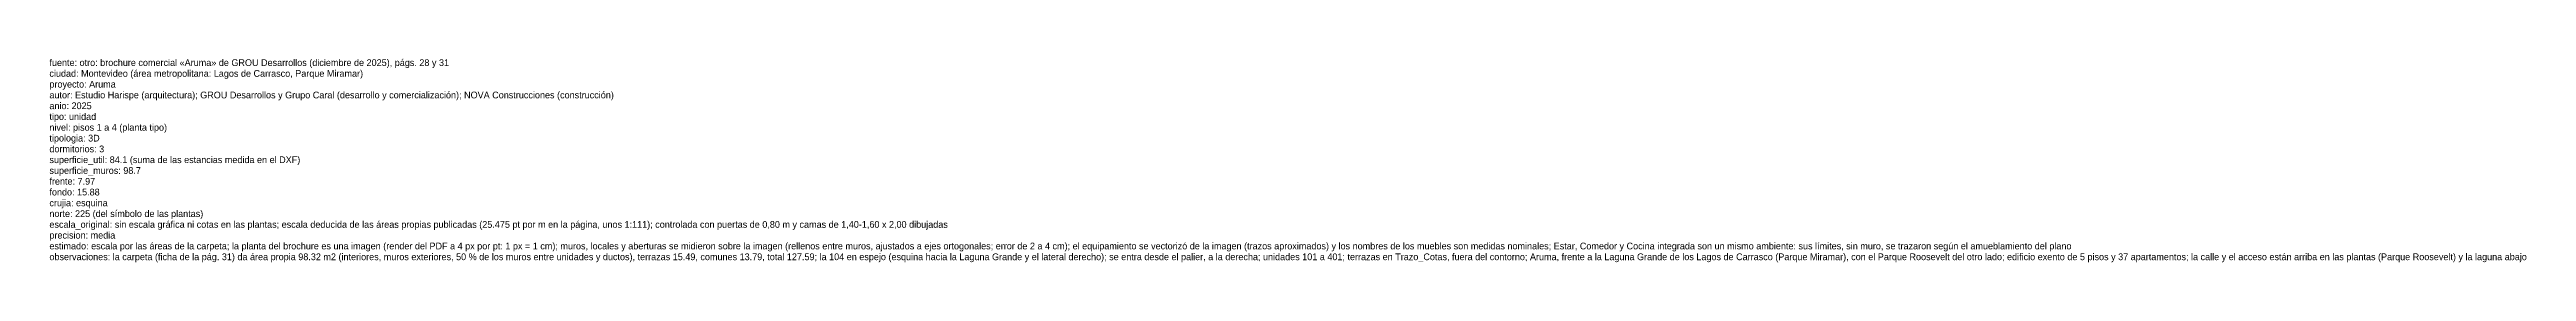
# Model space of a CAD drawing. Header units: metres. Extents: x -2 to 102, y 0 to 18.
# Drawn here: x 10.5 to 102, y 10.8 to 18.4 of the extents above; entities that cross this region are included whole.
import ezdxf

# ---------------------------------------------------------------- set-up
doc = ezdxf.new("R2010")
doc.units = ezdxf.units.M
doc.layers.add('Trazo_Datos', color=7, linetype='Continuous')

msp = doc.modelspace()

# ---------------------------------------------------------------- texts
at = {"layer": 'Trazo_Datos'}
for s, p in [('fuente: otro: brochure comercial «Aruma» de GROU Desarrollos (diciembre de 2025), págs. 28 y 31', (10.47, 18.09)), ('ciudad: Montevideo (área metropolitana: Lagos de Carrasco, Parque Miramar)', (10.47, 17.69)), ('proyecto: Aruma', (10.47, 17.29)), ('autor: Estudio Harispe (arquitectura); GROU Desarrollos y Grupo Caral (desarrollo y comercialización); NOVA Construcciones (construcción)', (10.47, 16.89)), ('anio: 2025', (10.47, 16.49)), ('tipo: unidad', (10.47, 16.09)), ('nivel: pisos 1 a 4 (planta tipo)', (10.47, 15.69)), ('tipologia: 3D', (10.47, 15.29)), ('superficie_util: 84.1 (suma de las estancias medida en el DXF)', (10.47, 14.49)), ('dormitorios: 3', (10.47, 14.89)), ('frente: 7.97', (10.47, 13.69)), ('superficie_muros: 98.7', (10.47, 14.09)), ('fondo: 15.88', (10.47, 13.29)), ('crujia: esquina', (10.47, 12.89)), ('escala_original: sin escala gráfica ni cotas en las plantas; escala deducida de las áreas propias publicadas (25.475 pt por m en la página, unos 1:111); controlada con puertas de 0,80 m y camas de 1,40-1,60 x 2,00 dibujadas', (10.47, 12.09)), ('norte: 225 (del símbolo de las plantas)', (10.47, 12.49)), ('precision: media', (10.47, 11.69)), ('estimado: escala por las áreas de la carpeta; la planta del brochure es una imagen (render del PDF a 4 px por pt: 1 px = 1 cm); muros, locales y aberturas se midieron sobre la imagen (rellenos entre muros, ajustados a ejes ortogonales; error de 2 a 4 cm); el equipamiento se vectorizó de la imagen (trazos aproximados) y los nombres de los muebles son medidas nominales; Estar, Comedor y Cocina integrada son un mismo ambiente: sus límites, sin muro, se trazaron según el amueblamiento del plano', (10.47, 11.29)), ('observaciones: la carpeta (ficha de la pág. 31) da área propia 98.32 m2 (interiores, muros exteriores, 50 % de los muros entre unidades y ductos), terrazas 15.49, comunes 13.79, total 127.59; la 104 en espejo (esquina hacia la Laguna Grande y el lateral derecho); se entra desde el palier, a la derecha; unidades 101 a 401; terrazas en Trazo_Cotas, fuera del contorno; Aruma, frente a la Laguna Grande de los Lagos de Carrasco (Parque Miramar), con el Parque Roosevelt del otro lado; edificio exento de 5 pisos y 37 apartamentos; la calle y el acceso están arriba en las plantas (Parque Roosevelt) y la laguna abajo', (10.47, 10.89))]:
    msp.add_text(s, height=0.25, dxfattribs=at).set_placement(p)

doc.saveas('drawing.dxf')
